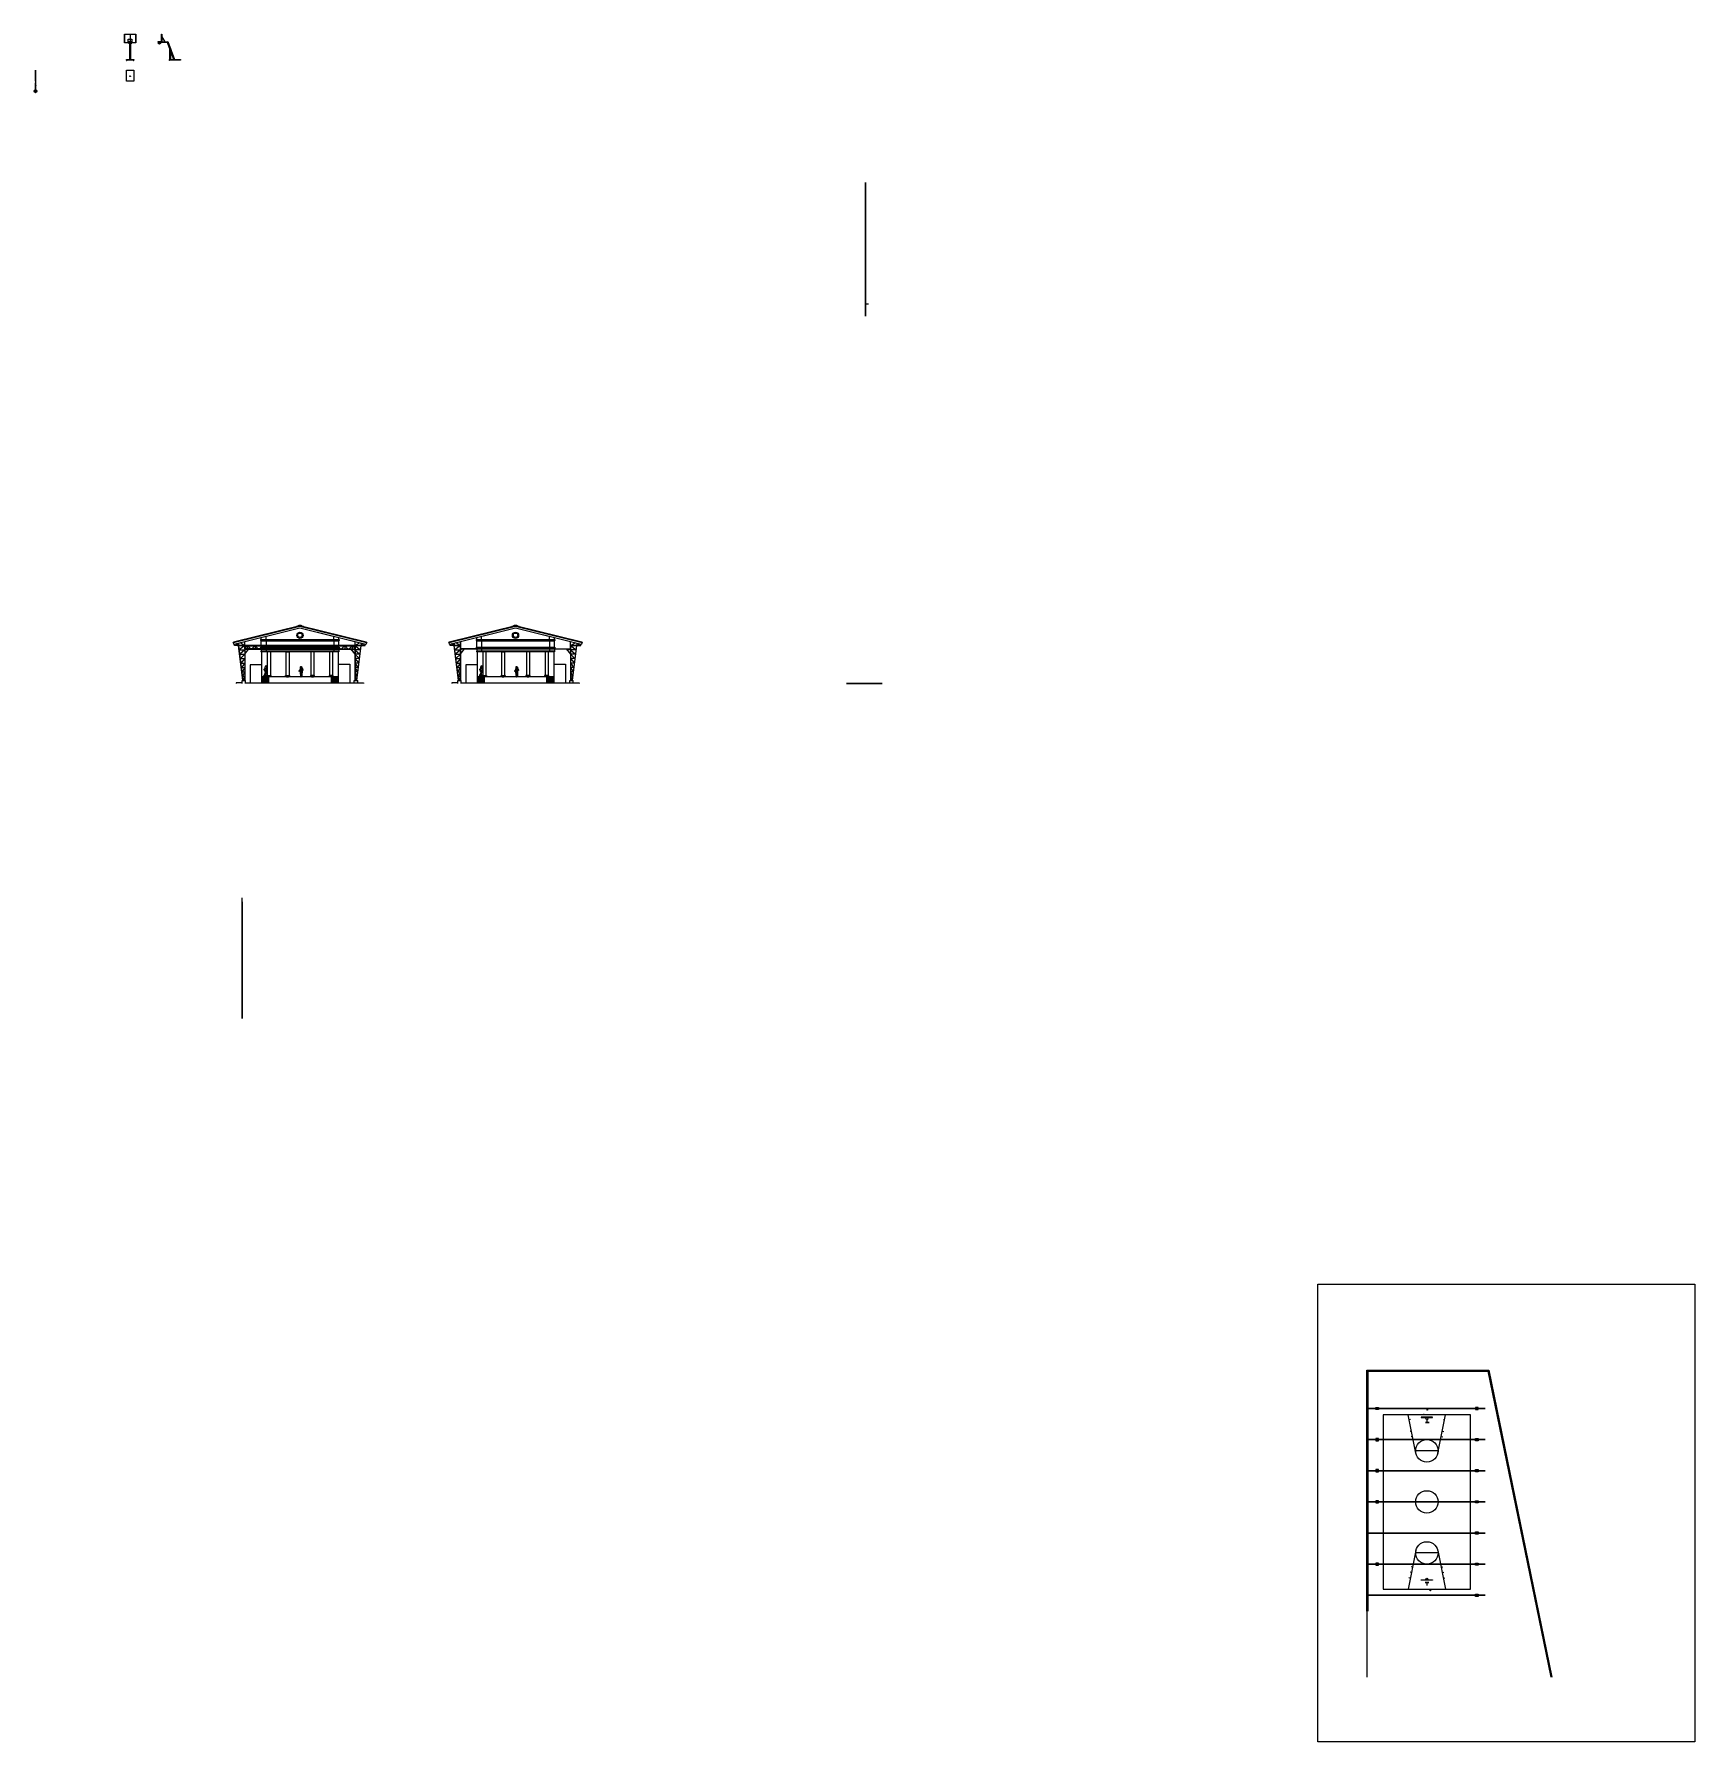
# Model space of a CAD drawing. Header units: inches. Extents: x -1369 to 1198, y -366 to 1398.
# Drawn here: x 532.9 to 799.5, y -366 to -91.8 of the extents above; entities that cross this region are included whole.
import ezdxf

# ---------------------------------------------------------------- set-up
doc = ezdxf.new("R2010")
doc.units = ezdxf.units.IN
doc.header["$MEASUREMENT"] = 0
doc.linetypes.add('HIDDEN', pattern=[0.375, 0.25, -0.125])
doc.layers.add('FIGURE', color=8, linetype='Continuous')
doc.layers.add('wall', color=7, linetype='Continuous')
doc.styles.add('ATTR', font='romans.shx', dxfattribs={"width": 0.8, "height": 1.735066})

# ---------------------------------------------------------------- blocks, each defined once
blk = doc.blocks.new('W1')
at = {"color": 0, "linetype": 'Continuous'}
for p, q in [((29.9, -144.83), (29.88, -144.89)), ((29.88, -144.89), (29.89, -144.95)), ((29.89, -144.95), (29.95, -144.97)), ((29.93, -144.78), (29.9, -144.83)), ((29.95, -144.69), (29.93, -144.74)), ((29.93, -144.74), (29.93, -144.78)), ((29.96, -144.63), (29.95, -144.69)), ((29.95, -144.97), (30.01, -144.99)), ((30.01, -144.6), (29.96, -144.63)), ((30.02, -144.99), (30, -145.1)), ((30, -145.1), (30, -145.24)), ((30, -145.24), (30.03, -145.51)), ((30.02, -144.57), (30.01, -144.6)), ((30.01, -144.6), (30.08, -144.58)), ((30.03, -144.51), (30.02, -144.57)), ((30.05, -144.47), (30.03, -144.51)), ((30.06, -144.38), (30.05, -144.42)), ((30.05, -144.42), (30.05, -144.47)), ((30.1, -144.36), (30.06, -144.38)), ((30.06, -144.97), (30.08, -144.97)), ((30.08, -144.58), (30.11, -144.58)), ((30.08, -144.97), (30.13, -144.95)), ((30.1, -144.89), (30.09, -144.91)), ((30.17, -144.35), (30.1, -144.36)), ((30.13, -144.87), (30.1, -144.89)), ((30.11, -144.58), (30.17, -144.59)), ((30.12, -144.59), (30.16, -144.62)), ((30.17, -144.89), (30.13, -144.87)), ((30.13, -144.95), (30.17, -144.92)), ((30.16, -144.62), (30.18, -144.65)), ((30.16, -145.21), (30.17, -145.32)), ((30.16, -145.32), (30.16, -145.21)), ((30.22, -144.35), (30.17, -144.35)), ((30.17, -144.59), (30.18, -144.57)), ((30.17, -144.92), (30.17, -144.89)), ((30.23, -144.4), (30.18, -144.42)), ((30.18, -144.42), (30.18, -144.53)), ((30.18, -144.53), (30.18, -144.56)), ((30.18, -144.56), (30.23, -144.55)), ((30.18, -144.57), (30.18, -144.56)), ((30.18, -144.65), (30.19, -144.7)), ((30.19, -144.7), (30.19, -144.73)), ((30.19, -144.96), (30.22, -144.97)), ((30.21, -144.55), (30.2, -144.6)), ((30.2, -144.6), (30.24, -144.61)), ((30.24, -144.39), (30.22, -144.35)), ((30.22, -144.97), (30.25, -144.97)), ((30.23, -144.55), (30.26, -144.53)), ((30.24, -144.41), (30.24, -144.39)), ((30.25, -144.44), (30.24, -144.41)), ((30.24, -144.61), (30.27, -144.63)), ((30.27, -144.46), (30.25, -144.44)), ((30.26, -144.47), (30.27, -144.46)), ((30.26, -144.53), (30.26, -144.47)), ((30.27, -144.63), (30.3, -144.65)), ((30.3, -144.65), (30.31, -144.7)), ((30.3, -145.14), (30.33, -145.32)), ((30.31, -144.7), (30.31, -144.76)), ((30.31, -144.76), (30.32, -144.78)), ((30.03, -145.51), (30.04, -145.73)), ((30.04, -145.73), (30.05, -145.91)), ((30.05, -145.91), (30.14, -145.93)), ((30.13, -145.98), (30.12, -145.94)), ((30.18, -145.98), (30.13, -145.98)), ((30.14, -145.93), (30.22, -145.92)), ((30.17, -145.48), (30.16, -145.32)), ((30.17, -145.32), (30.18, -145.43)), ((30.2, -145.72), (30.17, -145.48)), ((30.18, -145.43), (30.18, -145.52)), ((30.21, -145.96), (30.18, -145.98)), ((30.22, -145.92), (30.2, -145.72)), ((30.2, -145.93), (30.21, -145.96)), ((30.24, -145.87), (30.22, -145.87)), ((30.26, -145.85), (30.24, -145.87)), ((30.27, -145.74), (30.26, -145.85)), ((30.28, -145.6), (30.27, -145.74)), ((30.31, -145.47), (30.28, -145.6)), ((30.33, -145.36), (30.31, -145.47)), ((30.33, -145.32), (30.33, -145.36))]:
    blk.add_line(p, q, dxfattribs=at)
for points in [[(30, -144.9), (30.08, -144.71), (30.27, -144.75), (30.17, -145.02), (29.96, -145), (29.97, -144.97)], [(30.09, -144.91), (30.04, -144.91), (29.99, -144.9), (29.96, -144.89)], [(30.19, -144.95), (30.15, -145.12), (30.08, -145.12), (30.04, -145.15), (30, -145.15), (29.97, -145.15), (29.96, -145.13), (29.97, -145.1), (29.98, -145.07), (29.99, -145)], [(29.97, -144.89), (29.97, -144.87), (29.97, -144.86), (29.99, -144.84), (30, -144.81), (30, -144.8), (30.03, -144.76)], [(30.06, -144.91), (30.07, -144.98), (30.06, -145), (30.01, -144.99)], [(30.22, -144.6), (30.24, -144.71), (30.25, -144.75), (30.25, -144.97), (30.27, -145.14), (30.3, -145.14), (30.32, -145.12), (30.32, -145.09), (30.31, -145.06), (30.3, -145.02), (30.3, -144.96), (30.3, -144.93), (30.31, -144.78), (30.29, -144.72)], [(30.32, -144.78), (30.34, -144.85), (30.35, -144.89), (30.38, -144.93), (30.41, -144.97), (30.44, -145), (30.41, -145.02), (30.41, -145.05), (30.37, -145.05), (30.36, -145.02), (30.35, -145.02), (30.33, -145), (30.31, -144.98), (30.3, -144.96)], [(30.44, -145), (30.45, -145.01), (30.49, -145.02), (30.5, -145.05), (30.49, -145.04), (30.48, -145.03), (30.48, -145.03), (30.5, -145.05), (30.5, -145.06), (30.52, -145.08), (30.46, -145.08), (30.44, -145.05), (30.43, -145.04), (30.41, -145.03)]]:
    blk.add_lwpolyline(points)
blk = doc.blocks.new('People 7 Woman Walking Away')
for p, q in [((-6.1, 6.2), (-4.2, 9.2)), ((-4.2, 1.4), (-6.1, 4.8)), ((-5.7, 6.8), (-3.6, 5)), ((-3.1, 39.7), (-3.3, 44.1)), ((-1.1, 0.9), (-3.2, 0.9)), ((-3, 45.1), (-0.1, 48.6)), ((-1.3, 0.9), (-2.8, 4)), ((0.8, 39.9), (-0.5, 37.3)), ((1.3, 51), (0.3, 49.2)), ((1.4, 53), (0.5, 51.8)), ((1.5, 18.8), (1.6, 21.5)), ((1.7, 53.5), (2.3, 58.6)), ((2.1, 5.7), (2, 3.7)), ((5.3, 48.5), (3.6, 46.8)), ((3.7, 2.4), (5.1, 2.9)), ((5.3, 3), (7.5, 3.2)), ((7.9, 32.9), (7.5, 33.3)), ((9.6, 53.3), (12.3, 52.4)), ((10.2, 46.1), (10.6, 36.6)), ((11.1, 34.1), (11.9, 31.3)), ((12.8, 30.7), (12.9, 28.7)), ((13.8, 46.2), (13.2, 51.2)), ((13.4, 31), (15, 32.9)), ((13.7, 38.7), (13.9, 45.4)), ((15.1, 33.7), (14.1, 36.2))]:
    blk.add_line(p, q)
for centre, radius, start, end in [((-4.9, 5.5), 1.39, 148.1282, 209.4266), ((1.1, -16.3), 21.2, 101.466, 108.3509), ((109, -46), 126.3, 150.5509, 153.9804), ((-14.2, -4.6), 17, 40.80082, 55.44688), ((-3.3, 2), 1.09, 209.4266, 271.4258), ((-5.7, 2.6), 3.2, 26.86026, 48.56757), ((-1.9, 44.2), 1.4, 140.3568, 182.67), ((-2, 39.7), 1.16, 182.67, 311.3848), ((2.2, 5), 4.07, 155.2937, 226.0119), ((-1178.8, 844.8), 1445.4, 324.553, 325.0337), ((-7.1, 45.5), 8.89, 311.3848, 328.2016), ((5.9, 34), 7.28, 152.5623, 165.8775), ((-0.5, 35.6), 0.669, 165.8775, 238.6287), ((-1.1, 1.6), 0.69, 271.4258, 46.01191), ((5.7, 12.3), 7.76, 92.77408, 150.5509), ((1.8, 39.3), 4.98, 238.6287, 261.777), ((250.1, 71.5), 253.3, 188.3211, 191.1937), ((-2.9, 50.9), 3.64, 320.3568, 331.6536), ((0.9, 51.5), 0.58, 138.9908, 318.54), ((13.8, 28.1), 14.9, 132.807, 154.587), ((-0.3, 41.4), 0.947, 328.2016, 4.13948), ((4.8, 41.7), 4.22, 157.5563, 184.1395), ((5.8, 41.3), 5.2, 181.2101, 195.6962), ((8.2, 59.1), 20.6, 249.0476, 276.638), ((-0.6, 44), 1.69, 337.5563, 357.1086), ((1.9, 49.9), 0.867, 111.5383, 274.994), ((40, 41.9), 39, 169.4458, 177.1086), ((0.9, 33.5), 0.884, 26.89006, 81.77706), ((1.5, 50.9), 0.221, 291.5383, 138.54), ((0.7, 53.6), 1, 318.9908, 352.7336), ((35.8, 19.9), 34.2, 163.7284, 177.397), ((-6.4, 21.8), 7.94, 357.397, 357.8062), ((2.2, 34.1), 0.503, 206.8901, 315.6851), ((43.7, 7.1), 41.9, 174.5497, 181.9177), ((2, 14.8), 9.13, 268.4632, 296.6891), ((-1576.3, -498.2), 1665.4, 18.51152, 18.62803), ((2, 48.4), 0.624, 311.2695, 94.99396), ((3.2, 3.6), 1.26, 176.4305, 288.7684), ((3, 47.3), 0.848, 131.2695, 316.8126), ((8.7, 57.8), 6.4, 117.0545, 172.7336), ((3.3, 33), 1.12, 50.77058, 135.6851), ((14.6, 30.7), 12.4, 138.9795, 165.0138), ((1.2, 30), 1.77, 343.7284, 18.51152), ((19.6, 44.5), 17, 194.476, 198.446), ((5.6, 35.7), 2.43, 230.7706, 293.3394), ((12.9, 34.5), 8.42, 149.756, 186.339), ((10.3, 10.4), 6.88, 218.2149, 247.1341), ((5.4, 1.9), 1.04, 96.67241, 108.7685), ((6.2, 47.7), 1.18, 113.3359, 136.8126), ((3.6, 53.6), 5.22, 293.3359, 347.1391), ((-2.5, 22.2), 10, 325.0337, 340.8954), ((6.8, 61.4), 2.29, 78.33672, 117.0545), ((-1.2, 34), 9.84, 27.90657, 45.01188), ((32.9, 8.6), 26.9, 168.8631, 184.0751), ((6.9, 32.7), 0.838, 44.45366, 113.3394), ((-5.7, 16.2), 12.5, 348.8631, 8.80684), ((-3607.3, 1270.8), 3824.9, 340.8954, 341.1088), ((6.2, 58.3), 5.46, 22.51865, 78.33672), ((7.5, 3.7), 0.446, 276.6724, 67.1341), ((19.5, 35.6), 12, 150.9696, 165.6194), ((8.4, 33.4), 0.742, 224.4537, 311.4645), ((9.8, 52.2), 1.11, 108.5349, 167.1391), ((12, 29.4), 4.61, 100.3584, 131.4645), ((9.1, 54.1), 0.91, 288.535, 25.09605), ((11.2, 55.1), 1.33, 141.8182, 205.096), ((5.6, 59.4), 5.77, 321.8182, 3.27093), ((21.7, 37.2), 11.1, 182.9982, 196.324), ((9.4, 59.7), 1.98, 3.27093, 22.51865), ((12.7, 31.5), 0.886, 196.324, 320.4703), ((11.8, 51.1), 1.39, 7.22107, 70.35394), ((14.6, 28.8), 1.74, 183.9145, 281.3575), ((20.2, 38.6), 6.54, 178.5915, 201.1734), ((9.1, 45.6), 4.81, 358.5915, 7.22107), ((15.4, 31.4), 1.39, 171.0632, 243.0596), ((13.8, 28.5), 1.96, 333.8101, 63.05956), ((14.4, 33.4), 0.784, 320.4703, 21.17346), ((14.8, 28), 0.898, 281.3575, 333.8101)]:
    blk.add_arc(centre, radius, start, end)
at = {"style": 'ATTR', "width": 0.8, "flags": 9}
blk.add_attdef('ESTCODE', (0, 0), '', height=0.0159, dxfattribs=at)
blk = doc.blocks.new('DBF')
for points in [[(0.54, -0.72), (-0.13, 0.18)], [(-0.12, 0.16), (0.55, -0.02)], [(-0.11, 0.15), (-0.11, 0.18)]]:
    blk.add_lwpolyline(points)
at = {"color": 8}
blk.add_lwpolyline([(0.54, -0.68), (-0.1, 0.18)], dxfattribs=at)
blk = doc.blocks.new('STC')
for points in [[(1, 0), (-0.65, 0), (-0.65, 0.21)], [(0, 0.37), (0, 0), (-0.42, 0.27)], [(0.7, -5.6), (0, 0), (1, 0), (1, -5.6)], [(1, 0), (0.25, 0.43)], [(1, 0), (0.11, -0.7), (1, -0.7), (0.2, -1.4), (1, -1.4), (0.29, -2.1), (1, -2.1), (0.38, -2.81), (1, -2.81), (0.47, -3.5), (1, -3.5), (0.56, -4.2), (1, -4.2), (0.65, -4.9), (1, -4.9), (0.74, -5.6)]]:
    blk.add_lwpolyline(points)
at = {"color": 8}
for points in [[(1, 0.02), (-0.62, 0.02), (-0.62, 0.22)], [(0.98, 0), (0.98, -5.6)]]:
    blk.add_lwpolyline(points, dxfattribs=at)
blk = doc.blocks.new('SGC')
for points in [[(8.85, 0.5), (-8.85, 0.5), (-8.85, -0.1), (8.85, -0.1)], [(-8.8125, 0.0875), (-8.4375, 0.4625)], [(-8.4, 0.4625), (-8.4, -0.0625)], [(-8.3625, 0.4625), (-7.8375, -0.0625)], [(-7.7625, -0.0625), (-7.2375, 0.4625)], [(-7.2, 0.4625), (-7.2, -0.0625)], [(-7.1625, 0.4625), (-6.6375, -0.0625)], [(-6.5625, -0.0625), (-6.0375, 0.4625)], [(-6, 0.4625), (-6, -0.0625)], [(-5.9625, 0.4625), (-5.4375, -0.0625)], [(-5.3625, -0.0625), (-4.8375, 0.4625)], [(-4.8, 0.4625), (-4.8, -0.0625)], [(-4.7625, 0.4625), (-4.2375, -0.0625)], [(-4.1625, -0.0625), (-3.6375, 0.4625)], [(-3.6, 0.4625), (-3.6, -0.0625)], [(-3.5625, 0.4625), (-3.0375, -0.0625)], [(-2.9625, -0.0625), (-2.4375, 0.4625)], [(-2.4, 0.4625), (-2.4, -0.0625)], [(-2.3625, 0.4625), (-1.8375, -0.0625)], [(-1.7625, -0.0625), (-1.2375, 0.4625)], [(-1.2, 0.4625), (-1.2, -0.0625)], [(-1.1625, 0.4625), (-0.6375, -0.0625)], [(-0.5625, -0.0625), (-0.0375, 0.4625)], [(0, 0.4625), (0, -0.0625)], [(0.0375, 0.4625), (0.5625, -0.0625)], [(1.1625, 0.4625), (0.6375, -0.0625)], [(1.2, 0.4625), (1.2, -0.0625)], [(1.2375, 0.4625), (1.7625, -0.0625)], [(2.3625, 0.4625), (1.8375, -0.0625)], [(2.4, 0.4625), (2.4, -0.0625)], [(2.4375, 0.4625), (2.9625, -0.0625)], [(3.5625, 0.4625), (3.0375, -0.0625)], [(3.6, 0.4625), (3.6, -0.0625)], [(3.6375, 0.4625), (4.1625, -0.0625)], [(4.7625, 0.4625), (4.2375, -0.0625)], [(4.8, 0.4625), (4.8, -0.0625)], [(4.8375, 0.4625), (5.3625, -0.0625)], [(5.9625, 0.4625), (5.4375, -0.0625)], [(6, 0.4625), (6, -0.0625)], [(6.0375, 0.4625), (6.5625, -0.0625)], [(7.1625, 0.4625), (6.6375, -0.0625)], [(7.2, 0.4625), (7.2, -0.0625)], [(7.2375, 0.4625), (7.7625, -0.0625)], [(8.3625, 0.4625), (7.8375, -0.0625)], [(8.4, 0.4625), (8.4, -0.0625)], [(8.4375, 0.4625), (8.8125, 0.0875)], [(8.85, 0.5), (8.85, -0.1)]]:
    blk.add_lwpolyline(points)
at = {"color": 8}
blk.add_lwpolyline([(-8.8125, -0.0625), (-8.8125, 0.4625), (8.8125, 0.4625), (8.8125, -0.0625), (-8.8125, -0.0625)], dxfattribs=at)
blk = doc.blocks.new('truss')
at = {"elevation": 44.02}
for points in [[(6.92, 8.28), (-0.28, 6.1), (-1.78, 6.1), (-1.78, 6.55), (7.57, 9.1), (16.92, 6.55), (16.92, 6.1), (15.42, 6.1), (8.22, 8.28), (6.92, 8.28)], [(7.57, 8.28), (6.92, 8.92), (6.92, 8.28), (6.26, 8.74), (6.26, 8.09), (5.61, 8.56), (5.61, 7.89), (4.95, 8.39), (4.95, 7.69), (4.3, 8.21), (4.3, 7.49), (3.65, 8.03), (3.65, 7.29), (2.99, 7.85), (2.99, 7.09), (2.34, 7.67), (2.34, 6.89), (1.68, 7.49), (1.68, 6.7), (1.03, 7.32), (1.03, 6.5), (0.38, 7.14), (0.38, 6.3), (-0.28, 6.96), (-0.28, 6.1), (-1.28, 6.69), (-1.28, 6.1), (-1.78, 6.55)], [(7.57, 8.28), (8.22, 8.92), (8.22, 8.28), (8.88, 8.74), (8.88, 8.09), (9.53, 8.56), (9.53, 7.89), (10.19, 8.39), (10.19, 7.69), (10.84, 8.21), (10.84, 7.49), (11.49, 8.03), (11.49, 7.29), (12.15, 7.85), (12.15, 7.09), (12.8, 7.67), (12.8, 6.89), (13.46, 7.49), (13.46, 6.7), (14.11, 7.32), (14.11, 6.5), (14.76, 7.14), (14.76, 6.3), (15.42, 6.96), (15.42, 6.1), (16.42, 6.69), (16.42, 6.1), (16.92, 6.55)], [(-0.58, 0.5), (-1.28, 6.1), (-0.28, 6.1), (-0.28, 0.5)], [(-0.28, 6.1), (-1.17, 5.4), (-0.28, 5.4), (-1.08, 4.7), (-0.28, 4.7), (-0.99, 4), (-0.28, 4), (-0.9, 3.29), (-0.28, 3.29), (-0.81, 2.6), (-0.28, 2.6), (-0.72, 1.9), (-0.28, 1.9), (-0.63, 1.2), (-0.28, 1.2), (-0.54, 0.5)], [(15.72, 0.5), (16.42, 6.1), (15.42, 6.1), (15.42, 0.5)], [(15.42, 6.1), (16.31, 5.4), (15.42, 5.4), (16.22, 4.7), (15.42, 4.7), (16.13, 4), (15.42, 4), (16.04, 3.29), (15.42, 3.29), (15.95, 2.6), (15.42, 2.6), (15.86, 1.9), (15.42, 1.9), (15.77, 1.2), (15.42, 1.2), (15.68, 0.5)]]:
    blk.add_lwpolyline(points, dxfattribs=at)
at = {"color": 7, "elevation": 44.02}
for points in [[(-0.54, 0.5), (-1.25, 6.07), (-0.31, 6.07), (-0.31, 0.5)], [(15.68, 0.5), (16.39, 6.07), (15.44, 6.07), (15.44, 0.5)]]:
    blk.add_lwpolyline(points, dxfattribs=at)
blk = doc.blocks.new('BR')
at = {"color": 7, "extrusion": (0, -1, 6.12303e-17), "elevation": 1.25}
blk.add_lwpolyline([(0.31, 3.43), (0.9, 3.43), (0.9, 2.98), (0.31, 2.98)], close=True, dxfattribs=at)
at = {"extrusion": (-1, 0, 6.12303e-17), "elevation": -0.6}
blk.add_lwpolyline([(1.25, 3.82), (0.77, 3.03)], dxfattribs=at)
at = {"color": 7, "linetype": 'HIDDEN', "ltscale": 8}
blk.add_circle((0.05, 0.05), 0.05, dxfattribs=at)
at = {"linetype": 'HIDDEN', "ltscale": 8}
blk.add_circle((0.6, 0.8), 0.05, dxfattribs=at)
blk.add_circle((0.6, -0.77, 3.03), 0.0125)

msp = doc.modelspace()

# ---------------------------------------------------------------- hatches: boundary and pattern name
h = msp.add_hatch()
h.set_pattern_fill('ANSI37', color=3, scale=0.00625)
h.set_pattern_definition([(45, (-111.47488, 419.228775), (-0.0140316502, 0.0140316502), []), (135, (-111.47488, 419.228775), (-0.0140316502, -0.0140316502), [])])
edge = h.paths.add_edge_path()
edge.add_arc((550.2775, -93.4156), 1.8268, 169.107236, 178.581927)
edge.add_line((548.4513, -93.3704), (548.166, -93.3704))
edge.add_arc((545.8434, -93.4692), 2.3247, 2.434435, 9.876402)
edge.add_line((548.1337, -93.0704), (548.4837, -93.0704))
h = msp.add_hatch()
h.set_pattern_fill('ANSI37', color=3, scale=0.00625)
h.set_pattern_definition([(45, (-106.792608, 419.228775), (-0.0140316502, 0.0140316502), []), (135, (-106.792608, 419.228775), (-0.0140316502, -0.0140316502), [])])
edge = h.paths.add_edge_path()
edge.add_arc((554.9598, -93.4156), 1.8268, 169.107236, 178.581927)
edge.add_line((553.1336, -93.3704), (552.8483, -93.3704))
edge.add_arc((550.5257, -93.4692), 2.3247, 2.434435, 9.876402)
edge.add_line((552.8159, -93.0704), (553.1659, -93.0704))
at = {"extrusion": (-1, 0, 6.12303e-17)}
h = msp.add_hatch(dxfattribs=at)
h.set_pattern_fill('ANSI37', color=3, scale=0.00625)
h.set_pattern_definition([(45, (-570.871349, 515.236682), (-0.0140316502, 0.0140316502), []), (135, (-570.871349, 515.236682), (-0.0140316502, -0.0140316502), [])])
edge = h.paths.add_edge_path()
edge.add_arc((99.0265, 2.5923), 1.8268, 1.418073, 10.892764, ccw=False)
edge.add_line((100.8528, 2.6375), (101.1381, 2.6375))
edge.add_arc((103.4607, 2.5388), 2.3247, 170.123598, 177.565565, ccw=False)
edge.add_line((101.1704, 2.9375), (100.8204, 2.9375))

# ---------------------------------------------------------------- linework, layer by layer
at = {"color": 1, "extrusion": (-1, 0, 6.12303e-17)}
for p, q in [((533.1269, -98.6877, 0.1), (533.1269, -99.7294, 2.95)), ((533.1269, -99.7294, 2.95), (533.1269, -99.6355, 2.9843)), ((666.3369, -117.6677, 0.1), (666.3369, -135.6177, 0.1))]:
    msp.add_line(p, q, dxfattribs=at)
at = {"extrusion": (-1, 0, 6.12303e-17)}
for p, q in [((666.3369, -117.6677, 0.5), (666.3369, -117.1177, 0.5)), ((666.3369, -117.1177), (666.3369, -117.1177, 0.5)), ((666.3369, -117.6677), (666.3369, -117.6677, 0.5)), ((666.3369, -132.6497, 5.1), (666.3369, -120.1357, 5.1)), ((666.3369, -132.6497, 5.2), (666.3369, -120.1357, 5.2)), ((666.3369, -120.1357, 5.6), (666.3369, -132.6497, 5.6)), ((666.3369, -120.1357, 5.65), (666.3369, -120.1357, 5.6)), ((666.3369, -120.9208, 5.65), (666.3369, -120.9208, 5.6)), ((666.3369, -131.8646, 5.65), (666.3369, -131.8646, 5.6)), ((666.3369, -132.6497, 5.65), (666.3369, -132.6497, 5.6)), ((666.3369, -135.1177, 0.5), (666.3369, -135.6677, 0.5)), ((666.3369, -135.1677, 0.5), (666.3369, -135.6177, 0.5)), ((666.3369, -135.6677), (666.3369, -135.6677, 0.5)), ((566.2955, -232.2813, 0.5), (566.2955, -231.7313, 0.5)), ((566.2955, -231.7313), (566.2955, -231.7313, 0.5))]:
    msp.add_line(p, q, dxfattribs=at)
for p, q in [((666.3369, -135.1177), (666.8369, -135.1177)), ((569.3135, -190.4389), (569.3135, -190.4889)), ((569.3135, -190.4889), (581.8275, -190.4889)), ((581.8275, -190.8889), (569.3135, -190.8889)), ((581.8275, -190.9889), (569.3135, -190.9889)), ((570.0986, -190.4389), (570.0986, -190.4889)), ((581.0424, -190.4389), (581.0424, -190.4889)), ((581.8275, -190.4389), (581.8275, -190.4889)), ((603.9202, -190.4389), (603.9202, -190.4889)), ((603.9202, -190.4889), (616.4342, -190.4889)), ((616.4342, -190.8889), (603.9202, -190.8889)), ((616.4342, -190.9889), (603.9202, -190.9889)), ((604.7053, -190.4389), (604.7053, -190.4889)), ((615.6491, -190.4389), (615.6491, -190.4889)), ((616.4342, -190.4389), (616.4342, -190.4889)), ((566.8455, -195.5889), (566.2955, -195.5889)), ((566.2955, -196.0889), (566.2955, -195.5889)), ((566.8455, -196.0889), (566.8455, -195.5889)), ((584.2955, -195.5889), (584.8455, -195.5889)), ((584.2955, -196.0889), (584.2955, -195.5889)), ((584.3455, -195.5889), (584.7955, -195.5889)), ((584.8455, -196.0889), (584.8455, -195.5889)), ((601.4522, -195.5889), (600.9022, -195.5889)), ((600.9022, -196.0889), (600.9022, -195.5889)), ((601.4522, -196.0889), (601.4522, -195.5889)), ((618.9022, -195.5889), (619.4522, -195.5889)), ((618.9022, -196.0889), (618.9022, -195.5889)), ((618.9522, -195.5889), (619.4022, -195.5889)), ((619.4522, -196.0889), (619.4522, -195.5889))]:
    msp.add_line(p, q)
at = {"color": 1}
for p, q in [((566.8455, -195.9889), (584.7955, -195.9889)), ((601.4522, -195.9889), (619.4022, -195.9889))]:
    msp.add_line(p, q, dxfattribs=at)
at = {"extrusion": (0, -1, 6.12303e-17)}
msp.add_line((668.9241, -196.0889), (668.9241, -196.0889, 5.0485), dxfattribs=at)
for points in [[(547.4122, -93.2204), (547.4122, -91.8204), (549.2122, -91.8204), (549.2122, -93.2204)], [(739, -292.5), (799.5, -292.5), (799.5, -366), (739, -366)], [(748.7133, -312.2969), (748.7133, -312.6469), (748.2633, -312.6469), (748.2633, -312.2969)], [(764.2633, -312.2969), (764.2633, -312.6469), (764.7133, -312.6469), (764.7133, -312.2969)], [(763.4883, -313.4719), (749.4883, -313.4719), (749.4883, -341.4719), (763.4883, -341.4719)], [(748.2633, -317.2969), (748.2633, -317.6469), (748.7133, -317.6469), (748.7133, -317.2969)], [(764.7133, -317.2969), (764.7133, -317.6469), (764.2633, -317.6469), (764.2633, -317.2969)], [(748.2633, -322.2969), (748.2633, -322.6469), (748.7133, -322.6469), (748.7133, -322.2969)], [(764.7133, -322.2969), (764.7133, -322.6469), (764.2633, -322.6469), (764.2633, -322.2969)], [(748.2633, -327.2969), (748.2633, -327.6469), (748.7133, -327.6469), (748.7133, -327.2969)], [(764.7133, -327.2969), (764.7133, -327.6469), (764.2633, -327.6469), (764.2633, -327.2969)], [(764.7133, -332.2969), (764.7133, -332.6469), (764.2633, -332.6469), (764.2633, -332.2969)], [(748.2633, -337.2969), (748.2633, -337.6469), (748.7133, -337.6469), (748.7133, -337.2969)], [(764.7133, -342.2968), (764.7133, -342.6468), (764.2633, -342.6468), (764.2633, -342.2968)]]:
    msp.add_lwpolyline(points, close=True)
at = {"color": 1}
for points in [[(547.4372, -93.1954), (547.4372, -91.8454), (549.1872, -91.8454), (549.1872, -93.1954)], [(548.0137, -92.6204), (548.6037, -92.6204), (548.6037, -93.0704), (548.0137, -93.0704)], [(548.0837, -93.0704), (548.0837, -93.0579), (548.5337, -93.0579), (548.5337, -93.0704)], [(548.2587, -93.0579), (548.3587, -93.0579), (548.3587, -96.0079), (548.2587, -96.0079)], [(552.7659, -93.0704), (552.7659, -93.0579), (553.2159, -93.0579), (553.2159, -93.0704)], [(553.3659, -91.8204), (553.4034, -91.8204), (553.4034, -93.2204), (553.3659, -93.2204)], [(553.4034, -93.1579), (553.4034, -93.0579), (554.3634, -93.0579), (554.3634, -93.1579)], [(547.7087, -95.9079), (548.9087, -95.9079), (548.9087, -96.0079), (547.7087, -96.0079)], [(554.6034, -95.9079), (556.4034, -95.9079), (556.4034, -96.0079), (554.6034, -96.0079)], [(554.7034, -94.0579), (554.8034, -94.0579), (554.8034, -95.9079), (554.7034, -95.9079)], [(547.7087, -97.5829), (548.9087, -97.5829), (548.9087, -99.3829), (547.7087, -99.3829)]]:
    msp.add_lwpolyline(points, close=True, dxfattribs=at)
at = {"color": 3}
for points in [[(548.4837, -93.0704, 0.04136471), (548.4513, -93.3704), (548.166, -93.3704, 0.03248312), (548.1337, -93.0704), (548.4837, -93.0704)], [(553.1659, -93.0704, 0.04136471), (553.1336, -93.3704), (552.8483, -93.3704, 0.03248312), (552.8159, -93.0704), (553.1659, -93.0704)]]:
    msp.add_lwpolyline(points, format="xyb", dxfattribs=at)
for points in [[(548.3122, -91.8204), (548.3122, -93.0579)], [(553.4034, -92.271), (553.8834, -93.0579)], [(586.1789, -189.7605), (586.1304, -189.7486), (586.1202, -189.7898), (575.5705, -187.1906), (565.0212, -189.7896), (565.011, -189.7485), (564.9621, -189.7605), (564.8978, -189.5145), (564.8493, -189.5264), (564.8383, -189.4791), (575.5705, -186.8344)], [(564.9324, -189.4554), (564.9204, -189.4069), (575.5705, -186.7829), (586.2206, -189.4069), (586.2086, -189.4554)], [(564.9324, -189.4554), (575.5705, -186.8344), (586.2086, -189.4554)], [(569.2635, -188.9969), (581.875, -188.9969)], [(569.2635, -188.9969), (569.2635, -189.1469), (569.2885, -189.1469), (569.2885, -189.1969), (569.3135, -189.1969)], [(569.2885, -189.1469), (581.875, -189.1469)], [(570.0486, -188.9969), (570.0486, -189.1469), (570.0736, -189.1469), (570.0736, -189.1969), (570.0986, -189.1969)], [(570.1236, -188.9969), (570.1236, -188.5325)], [(575.5705, -186.8344), (586.3027, -189.4791), (586.2914, -189.5278), (586.2432, -189.5145), (586.1789, -189.7605)], [(581.0174, -188.9969), (581.0174, -188.5325)], [(581.0174, -188.9969), (581.0174, -188.785)], [(581.0924, -188.9969), (581.0924, -189.1469), (581.0674, -189.1469), (581.0674, -189.1969), (581.0424, -189.1969)], [(581.8775, -188.9969), (581.8775, -189.1469), (581.8525, -189.1469), (581.8525, -189.1969), (581.8275, -189.1969)], [(620.7856, -189.7605), (620.737, -189.7486), (620.7269, -189.7898), (610.1772, -187.1906), (599.6279, -189.7896), (599.6177, -189.7485), (599.5688, -189.7605), (599.5045, -189.5145), (599.4559, -189.5264), (599.445, -189.4791), (610.1772, -186.8344)], [(599.5391, -189.4554), (599.5271, -189.4069), (610.1772, -186.7829), (620.8273, -189.4069), (620.8153, -189.4554)], [(599.5391, -189.4554), (610.1772, -186.8344), (620.8153, -189.4554)], [(601.3272, -189.3709), (601.3272, -190.4889), (619.0022, -190.4889), (619.0022, -189.3649), (610.1772, -187.1906), (601.3272, -189.3709)], [(603.8702, -188.9969), (616.4817, -188.9969)], [(603.8702, -188.9969), (603.8702, -189.1469), (603.8952, -189.1469), (603.8952, -189.1969), (603.9202, -189.1969)], [(603.8952, -189.1469), (616.4817, -189.1469)], [(604.6553, -188.9969), (604.6553, -189.1469), (604.6803, -189.1469), (604.6803, -189.1969), (604.7053, -189.1969)], [(604.7303, -188.9969), (604.7303, -188.5325)], [(610.1772, -186.8344), (620.9094, -189.4791), (620.8981, -189.5278), (620.8499, -189.5145), (620.7856, -189.7605)], [(615.6241, -188.9969), (615.6241, -188.5325)], [(615.6241, -188.9969), (615.6241, -188.785)], [(615.6991, -188.9969), (615.6991, -189.1469), (615.6741, -189.1469), (615.6741, -189.1969), (615.6491, -189.1969)], [(616.4842, -188.9969), (616.4842, -189.1469), (616.4592, -189.1469), (616.4592, -189.1969), (616.4342, -189.1969)], [(569.3135, -190.4889), (566.7205, -190.4889), (566.7205, -189.3709), (566.7205, -189.3709)], [(569.2635, -190.2389), (581.875, -190.2389)], [(569.2635, -190.2389), (569.2635, -190.3889), (569.2885, -190.3889), (569.2885, -190.4389), (569.3135, -190.4389)], [(569.2885, -190.3889), (581.875, -190.3889)], [(569.3135, -189.1969), (569.3135, -189.2469)], [(569.3135, -189.2469), (581.8025, -189.2489)], [(569.3135, -190.8889), (569.3135, -190.9889)], [(569.3135, -190.9889), (569.3135, -190.9889)], [(569.3385, -190.2389), (569.3385, -189.2525)], [(569.3385, -190.4889), (569.3385, -190.8889)], [(569.4205, -190.9889), (569.4205, -195.9889)], [(570.0486, -190.2389), (570.0486, -190.3889), (570.0736, -190.3889), (570.0736, -190.4389), (570.0986, -190.4389)], [(570.0986, -189.1969), (570.0986, -189.2469)], [(570.0986, -190.8889), (570.0986, -190.9889)], [(570.0986, -190.9889), (570.0986, -190.9889)], [(570.1236, -189.2469), (570.1236, -190.2389)], [(570.1236, -190.4889), (570.1236, -190.8889)], [(573.4205, -190.9889), (573.7205, -190.9889)], [(581.0174, -189.2469), (581.0174, -190.2389)], [(581.0174, -190.4889), (581.0174, -190.8889)], [(581.0424, -189.1969), (581.0424, -189.2469)], [(581.0924, -190.2389), (581.0924, -190.3889), (581.0674, -190.3889), (581.0674, -190.4389), (581.0424, -190.4389)], [(581.0424, -190.8889), (581.0424, -190.9889)], [(581.0424, -190.9889), (581.0424, -190.9889)], [(581.7205, -190.9889), (581.7205, -195.9889)], [(581.8025, -190.2389), (581.8025, -189.2525)], [(581.8025, -190.4889), (581.8025, -190.8889)], [(581.8275, -189.1969), (581.8275, -189.2469)], [(581.8275, -190.4889), (584.4205, -190.4889), (584.4205, -189.371), (584.4205, -189.371)], [(581.8775, -190.2389), (581.8775, -190.3889), (581.8525, -190.3889), (581.8525, -190.4389), (581.8275, -190.4389)], [(581.8275, -190.8889), (581.8275, -190.9889)], [(581.8275, -190.9889), (581.8275, -190.9889)], [(603.9202, -190.4889), (601.3272, -190.4889), (601.3272, -189.3709), (601.3272, -189.3709)], [(603.8702, -190.2389), (616.4817, -190.2389)], [(603.8702, -190.2389), (603.8702, -190.3889), (603.8952, -190.3889), (603.8952, -190.4389), (603.9202, -190.4389)], [(603.8952, -190.3889), (616.4817, -190.3889)], [(603.9202, -189.1969), (603.9202, -189.2469)], [(603.9202, -189.2469), (616.4092, -189.2489)], [(603.9202, -190.8889), (603.9202, -190.9889)], [(603.9202, -190.9889), (603.9202, -190.9889)], [(603.9452, -190.2389), (603.9452, -189.2525)], [(603.9452, -190.4889), (603.9452, -190.8889)], [(604.0272, -190.9889), (604.0272, -195.9889)], [(604.6553, -190.2389), (604.6553, -190.3889), (604.6803, -190.3889), (604.6803, -190.4389), (604.7053, -190.4389)], [(604.7053, -189.1969), (604.7053, -189.2469)], [(604.7053, -190.8889), (604.7053, -190.9889)], [(604.7053, -190.9889), (604.7053, -190.9889)], [(604.7303, -189.2469), (604.7303, -190.2389)], [(604.7303, -190.4889), (604.7303, -190.8889)], [(608.0272, -190.9889), (608.3272, -190.9889)], [(615.6241, -189.2469), (615.6241, -190.2389)], [(615.6241, -190.4889), (615.6241, -190.8889)], [(615.6491, -189.1969), (615.6491, -189.2469)], [(615.6991, -190.2389), (615.6991, -190.3889), (615.6741, -190.3889), (615.6741, -190.4389), (615.6491, -190.4389)], [(615.6491, -190.8889), (615.6491, -190.9889)], [(615.6491, -190.9889), (615.6491, -190.9889)], [(616.3272, -190.9889), (616.3272, -195.9889)], [(616.4092, -190.2389), (616.4092, -189.2525)], [(616.4092, -190.4889), (616.4092, -190.8889)], [(616.4342, -189.1969), (616.4342, -189.2469)], [(616.4342, -190.4889), (619.0272, -190.4889), (619.0272, -189.371), (619.0272, -189.371)], [(616.4842, -190.2389), (616.4842, -190.3889), (616.4592, -190.3889), (616.4592, -190.4389), (616.4342, -190.4389)], [(616.4342, -190.8889), (616.4342, -190.9889)], [(616.4342, -190.9889), (616.4342, -190.9889)], [(566.4205, -195.5889), (566.7205, -195.5889)], [(581.6205, -195.9889), (581.6205, -194.9889), (569.5205, -194.9889), (569.5205, -195.9889)], [(570.5205, -194.9889), (570.5205, -195.9889)], [(573.4205, -194.9889), (573.7205, -194.9889)], [(577.4205, -194.9889), (577.7205, -194.9889)], [(577.7205, -194.9889), (577.4205, -194.9889)], [(580.6205, -195.9889), (580.6205, -194.9889)], [(580.6205, -194.9889), (580.6205, -195.9889)], [(584.7205, -195.5889), (584.4205, -195.5889)], [(601.0272, -195.5889), (601.3272, -195.5889)], [(616.2272, -195.9889), (616.2272, -194.9889), (604.1272, -194.9889), (604.1272, -195.9889)], [(605.1272, -194.9889), (605.1272, -195.9889)], [(608.0272, -194.9889), (608.3272, -194.9889)], [(612.0272, -194.9889), (612.3272, -194.9889)], [(612.3272, -194.9889), (612.0272, -194.9889)], [(615.2272, -195.9889), (615.2272, -194.9889)], [(615.2272, -194.9889), (615.2272, -195.9889)], [(619.3272, -195.5889), (619.0272, -195.5889)], [(754.7295, -319.6551), (753.4883, -313.4719)], [(753.8425, -314.2367), (753.6016, -314.2851)], [(758.247, -319.6551), (759.4883, -313.4719)], [(758.2883, -319.2719), (754.6883, -319.2719)], [(763.4883, -327.4719), (749.4883, -327.4719)], [(754.7295, -335.2887), (753.4883, -341.4719)], [(758.2883, -335.6719), (754.6883, -335.6719)], [(758.247, -335.2887), (759.4883, -341.4719)], [(753.8425, -339.7071), (753.6016, -339.6587)], [(754.0197, -338.8247), (753.7787, -338.7763)], [(754.1968, -337.9423), (753.9559, -337.8939)], [(758.7797, -337.9423), (759.0207, -337.8939)], [(758.9568, -338.8247), (759.1978, -338.7763)], [(759.134, -339.7071), (759.3749, -339.6587)], [(746.8483, -345.0218), (746.8483, -355.6019)]]:
    msp.add_lwpolyline(points)
at = {"color": 1}
for points in [[(553.3659, -93.0579), (553.2159, -93.0579), (553.2159, -93.1079), (553.3659, -93.1579)], [(555.2986, -95.9079), (554.257, -93.0579), (554.3509, -93.0236), (555.4051, -95.9079)], [(564.8978, -189.5145), (575.5705, -186.8818), (586.2432, -189.5145)], [(565.0068, -189.7495), (575.5705, -187.1469), (586.1304, -189.7486)], [(599.5045, -189.5145), (610.1772, -186.8818), (620.8499, -189.5145)], [(599.6135, -189.7495), (610.1772, -187.1469), (620.737, -189.7486)], [(569.3135, -189.1969), (581.8525, -189.1969)], [(569.3135, -190.4389), (581.8275, -190.4389)], [(570.3205, -190.9889), (570.3205, -194.7889)], [(573.3205, -190.9889), (573.3205, -194.7889)], [(573.8205, -190.9889), (573.8205, -194.7889)], [(577.3205, -190.9889), (577.3205, -194.7889)], [(577.8205, -190.9889), (577.8205, -194.7889)], [(580.8205, -190.9889), (580.8205, -194.7889)], [(603.9202, -189.1969), (616.4592, -189.1969)], [(603.9202, -190.4389), (616.4342, -190.4389)], [(604.9272, -190.9889), (604.9272, -194.7889)], [(607.9272, -190.9889), (607.9272, -194.7889)], [(608.4272, -190.9889), (608.4272, -194.7889)], [(611.9272, -190.9889), (611.9272, -194.7889)], [(612.4272, -190.9889), (612.4272, -194.7889)], [(615.4272, -190.9889), (615.4272, -194.7889)], [(566.2955, -195.9889), (565.3455, -195.9889), (565.3455, -196.0889)], [(569.6205, -194.9889), (569.6205, -195.9889)], [(569.6205, -195.1889), (570.5205, -195.1889)], [(569.6205, -195.3889), (570.5205, -195.3889)], [(569.6205, -195.5889), (570.5205, -195.5889)], [(569.6205, -195.7889), (570.5205, -195.7889)], [(570.2455, -194.9889), (570.2455, -194.7889), (570.8955, -194.7889)], [(570.8955, -194.7889), (570.8955, -194.9889)], [(573.2455, -194.9889), (573.2455, -194.7889), (573.8955, -194.7889), (573.8955, -194.9889)], [(577.8955, -194.9889), (577.8955, -194.7889), (577.2455, -194.7889), (577.2455, -194.9889)], [(580.8955, -194.9889), (580.8955, -194.7889), (580.2455, -194.7889)], [(580.2455, -194.7889), (580.2455, -194.9889)], [(580.6205, -195.1889), (581.5205, -195.1889)], [(580.6205, -195.3889), (581.5205, -195.3889)], [(580.6205, -195.5889), (581.5205, -195.5889)], [(580.6205, -195.7889), (581.5205, -195.7889)], [(581.5205, -195.9889), (581.5205, -194.9889)], [(584.7955, -195.9889), (585.7955, -195.9889), (585.7955, -196.0889)], [(600.9022, -195.9889), (599.9522, -195.9889), (599.9522, -196.0889)], [(604.2272, -194.9889), (604.2272, -195.9889)], [(604.2272, -195.1889), (605.1272, -195.1889)], [(604.2272, -195.3889), (605.1272, -195.3889)], [(604.2272, -195.5889), (605.1272, -195.5889)], [(604.2272, -195.7889), (605.1272, -195.7889)], [(604.8522, -194.9889), (604.8522, -194.7889), (605.5022, -194.7889)], [(605.5022, -194.7889), (605.5022, -194.9889)], [(607.8522, -194.9889), (607.8522, -194.7889), (608.5022, -194.7889), (608.5022, -194.9889)], [(612.5022, -194.9889), (612.5022, -194.7889), (611.8522, -194.7889), (611.8522, -194.9889)], [(615.5022, -194.9889), (615.5022, -194.7889), (614.8522, -194.7889)], [(614.8522, -194.7889), (614.8522, -194.9889)], [(615.2272, -195.1889), (616.1272, -195.1889)], [(615.2272, -195.3889), (616.1272, -195.3889)], [(615.2272, -195.5889), (616.1272, -195.5889)], [(615.2272, -195.7889), (616.1272, -195.7889)], [(616.1272, -195.9889), (616.1272, -194.9889)], [(619.4022, -195.9889), (620.4022, -195.9889), (620.4022, -196.0889)]]:
    msp.add_lwpolyline(points, dxfattribs=at)
at = {"color": 1, "extrusion": (-1, 0, 6.12303e-17), "elevation": -533.1269}
for points in [[(99.3829, 0.1), (97.5829, 0.1), (97.5829, 0), (99.3829, 0)], [(99.2829, 1.95), (99.1829, 1.95), (99.1829, 0.1), (99.2829, 0.1)], [(100.5829, 2.85), (100.5829, 2.95), (99.6229, 2.95), (99.6229, 2.85)], [(100.6204, 4.1875), (100.5829, 4.1875), (100.5829, 2.7875), (100.6204, 2.7875)], [(101.2204, 2.9375), (101.2204, 2.95), (100.7704, 2.95), (100.7704, 2.9375)]]:
    msp.add_lwpolyline(points, close=True, dxfattribs=at)
at = {"extrusion": (-1, 0, 6.12303e-17)}
for points, elevation in [([(100.5829, 3.7369), (100.1029, 2.95)], -533.1269), ([(126.3927, 9.2545), (137.1249, 6.6098), (137.1136, 6.5611), (137.0654, 6.5744), (137.0011, 6.3284), (136.9525, 6.3403), (136.9424, 6.2991), (126.3927, 8.8983), (115.8434, 6.2993), (115.8332, 6.3404), (115.7843, 6.3284), (115.7199, 6.5744), (115.6714, 6.5625), (115.6605, 6.6098), (126.3927, 9.2545)], -666.3369), ([(115.7546, 6.6335), (126.3927, 9.2545), (137.0308, 6.6335), (137.0427, 6.6821), (126.3927, 9.306), (115.7426, 6.6821), (115.7546, 6.6335)], -666.3369), ([(117.2427, 0.5), (117.5427, 0.5)], -666.3369), ([(120.1357, 5.6), (117.5427, 5.6), (117.5427, 6.718), (117.5427, 6.718)], -666.3369), ([(117.5427, 6.718), (117.5427, 5.6), (135.2177, 5.6), (135.2177, 6.7241), (126.3927, 8.8983), (117.5427, 6.718)], -666.3369), ([(120.0857, 7.092), (132.6972, 7.092)], -666.3369), ([(120.0857, 5.85), (132.6972, 5.85)], -666.3369), ([(120.0857, 5.85), (120.0857, 5.7), (120.1107, 5.7), (120.1107, 5.65), (120.1357, 5.65)], -666.3369), ([(120.0857, 7.092), (120.0857, 6.942), (120.1107, 6.942), (120.1107, 6.892), (120.1357, 6.892)], -666.3369), ([(120.1107, 6.942), (132.6972, 6.942)], -666.3369), ([(120.1107, 5.7), (132.6972, 5.7)], -666.3369), ([(120.1357, 5.1), (120.1357, 5.1)], -666.3369), ([(120.1357, 6.842), (132.6247, 6.84)], -666.3369), ([(120.1357, 6.892), (120.1357, 6.842)], -666.3369), ([(120.1357, 5.2), (120.1357, 5.1)], -666.3369), ([(120.1607, 5.85), (120.1607, 6.8364)], -666.3369), ([(120.1607, 5.6), (120.1607, 5.2)], -666.3369), ([(120.2427, 5.1), (120.2427, 0.1)], -666.3369), ([(132.4427, 0.1), (132.4427, 1.1), (120.3427, 1.1), (120.3427, 0.1)], -666.3369), ([(120.8708, 7.092), (120.8708, 6.942), (120.8958, 6.942), (120.8958, 6.892), (120.9208, 6.892)], -666.3369), ([(120.8708, 5.85), (120.8708, 5.7), (120.8958, 5.7), (120.8958, 5.65), (120.9208, 5.65)], -666.3369), ([(120.9208, 6.892), (120.9208, 6.842)], -666.3369), ([(120.9208, 5.1), (120.9208, 5.1)], -666.3369), ([(120.9208, 5.2), (120.9208, 5.1)], -666.3369), ([(120.9458, 6.842), (120.9458, 5.85)], -666.3369), ([(120.9458, 5.6), (120.9458, 5.2)], -666.3369), ([(120.9458, 7.092), (120.9458, 7.5564)], -666.3369), ([(121.3427, 1.1), (121.3427, 0.1)], -666.3369), ([(124.2427, 5.1), (124.5427, 5.1)], -666.3369), ([(128.2427, 1.1), (128.5427, 1.1)], -666.3369), ([(128.5427, 1.1), (128.2427, 1.1)], -666.3369), ([(131.4427, 0.1), (131.4427, 1.1)], -666.3369), ([(131.4427, 1.1), (131.4427, 0.1)], -666.3369), ([(131.8396, 6.842), (131.8396, 5.85)], -666.3369), ([(131.8396, 5.6), (131.8396, 5.2)], -666.3369), ([(131.8396, 7.092), (131.8396, 7.3039)], -666.3369), ([(131.8396, 7.092), (131.8396, 7.5564)], -666.3369), ([(131.9146, 7.092), (131.9146, 6.942), (131.8896, 6.942), (131.8896, 6.892), (131.8646, 6.892)], -666.3369), ([(131.8646, 6.892), (131.8646, 6.842)], -666.3369), ([(131.9146, 5.85), (131.9146, 5.7), (131.8896, 5.7), (131.8896, 5.65), (131.8646, 5.65)], -666.3369), ([(131.8646, 5.1), (131.8646, 5.1)], -666.3369), ([(131.8646, 5.2), (131.8646, 5.1)], -666.3369), ([(132.5427, 5.1), (132.5427, 0.1)], -666.3369), ([(132.6247, 5.85), (132.6247, 6.8364)], -666.3369), ([(132.6247, 5.6), (132.6247, 5.2)], -666.3369), ([(132.6997, 5.85), (132.6997, 5.7), (132.6747, 5.7), (132.6747, 5.65), (132.6497, 5.65)], -666.3369), ([(132.6997, 7.092), (132.6997, 6.942), (132.6747, 6.942), (132.6747, 6.892), (132.6497, 6.892)], -666.3369), ([(132.6497, 6.892), (132.6497, 6.842)], -666.3369), ([(132.6497, 5.1), (132.6497, 5.1)], -666.3369), ([(132.6497, 5.2), (132.6497, 5.1)], -666.3369), ([(132.6497, 5.6), (135.2427, 5.6), (135.2427, 6.7179), (135.2427, 6.7179)], -666.3369), ([(135.5427, 0.5), (135.2427, 0.5)], -666.3369)]:
    msp.add_lwpolyline(points, dxfattribs=dict(at, elevation=elevation))
at = {"color": 1, "extrusion": (-1, 0, 6.12303e-17)}
for points, elevation in [([(100.6204, 2.95), (100.7704, 2.95), (100.7704, 2.9), (100.6204, 2.85)], -533.1269), ([(115.7199, 6.5744), (126.3927, 9.2071), (137.0654, 6.5744)], -666.3369), ([(115.829, 6.3394), (126.3927, 8.9421), (136.9525, 6.3403)], -666.3369), ([(117.1177, 0.1), (116.1677, 0.1), (116.1677, 0)], -666.3369), ([(120.1357, 6.892), (132.6747, 6.892)], -666.3369), ([(120.1357, 5.65), (132.6497, 5.65)], -666.3369), ([(120.4427, 1.1), (120.4427, 0.1)], -666.3369), ([(120.4427, 0.9), (121.3427, 0.9)], -666.3369), ([(120.4427, 0.7), (121.3427, 0.7)], -666.3369), ([(120.4427, 0.5), (121.3427, 0.5)], -666.3369), ([(120.4427, 0.3), (121.3427, 0.3)], -666.3369), ([(121.0677, 1.1), (121.0677, 1.3), (121.7177, 1.3)], -666.3369), ([(121.1427, 5.1), (121.1427, 1.3)], -666.3369), ([(121.7177, 1.3), (121.7177, 1.1)], -666.3369), ([(124.0677, 1.1), (124.0677, 1.3), (124.7177, 1.3), (124.7177, 1.1)], -666.3369), ([(124.1427, 5.1), (124.1427, 1.3)], -666.3369), ([(124.6427, 5.1), (124.6427, 1.3)], -666.3369), ([(128.7177, 1.1), (128.7177, 1.3), (128.0677, 1.3), (128.0677, 1.1)], -666.3369), ([(128.1427, 5.1), (128.1427, 1.3)], -666.3369), ([(128.6427, 5.1), (128.6427, 1.3)], -666.3369), ([(131.7177, 1.1), (131.7177, 1.3), (131.0677, 1.3)], -666.3369), ([(131.0677, 1.3), (131.0677, 1.1)], -666.3369), ([(131.4427, 0.9), (132.3427, 0.9)], -666.3369), ([(131.4427, 0.7), (132.3427, 0.7)], -666.3369), ([(131.4427, 0.5408), (132.3427, 0.5408)], -666.3369), ([(131.4427, 0.3408), (132.3427, 0.3408)], -666.3369), ([(131.6427, 5.1), (131.6427, 1.3)], -666.3369), ([(132.3427, 0.1), (132.3427, 1.1)], -666.3369), ([(135.6177, 0.1), (136.6177, 0.1), (136.6177, 0)], -666.3369)]:
    msp.add_lwpolyline(points, dxfattribs=dict(at, elevation=elevation))
at = {"color": 3, "extrusion": (-1, 0, 6.12303e-17), "elevation": -533.1269}
msp.add_lwpolyline([(100.8204, 2.9375, -0.04136471), (100.8528, 2.6375), (101.1381, 2.6375, -0.03248312), (101.1704, 2.9375), (100.8204, 2.9375)], format="xyb", dxfattribs=at)
at = {"elevation": 2.6375}
msp.add_lwpolyline([(533.1269, -100.8528), (533.1269, -101.1381)], dxfattribs=at)
at = {"color": 8, "extrusion": (-1, 0, 6.12303e-17), "elevation": -666.3369}
for points in [[(117.2806, 0.5), (116.5675, 6.1)], [(120.1607, 7.0866), (120.1607, 7.363)], [(132.6247, 7.0866), (132.6247, 7.363)]]:
    msp.add_lwpolyline(points, dxfattribs=at)
at = {"color": 7, "extrusion": (-1, 0, 6.12303e-17), "elevation": -666.3369}
for points in [[(120.2427, 3), (118.3927, 3), (118.3927, 0.1)], [(121.6427, 5.1), (121.6427, 1.3)], [(131.1427, 5.1), (131.1427, 1.3)], [(132.5427, 3.1), (134.3927, 3.1), (134.3927, 0.1)]]:
    msp.add_lwpolyline(points, dxfattribs=at)
at = {"color": 4, "extrusion": (-1, 0, 6.12303e-17), "elevation": -666.3369}
msp.add_lwpolyline([(125.8266, 9.1858), (126.0207, 9.2337), (126.2089, 9.28), (126.1909, 9.3528), (126.3927, 9.4025), (126.5944, 9.3528), (126.5765, 9.28), (126.7646, 9.2337), (126.9588, 9.1858), (126.9573, 9.1797), (126.7631, 9.2276), (126.5689, 9.2754), (126.3927, 9.3189), (126.3927, 9.3189), (126.2164, 9.2754), (126.2164, 9.2754), (126.0222, 9.2276), (125.828, 9.1797), (125.8266, 9.1858)], dxfattribs=at)
at = {"color": 8}
for points in [[(569.3385, -189.0023), (569.3385, -188.726)], [(581.8025, -189.0023), (581.8025, -188.726)], [(603.9452, -189.0023), (603.9452, -188.726)], [(616.4092, -189.0023), (616.4092, -188.726)], [(566.4584, -195.5889), (565.7454, -189.9889)], [(601.0651, -195.5889), (600.352, -189.9889)]]:
    msp.add_lwpolyline(points, dxfattribs=at)
at = {"color": 4}
for points in [[(575.0044, -186.9031), (575.1986, -186.8553), (575.3867, -186.8089), (575.3687, -186.7361), (575.5705, -186.6864), (575.7723, -186.7361), (575.7543, -186.8089), (575.9424, -186.8553), (576.1366, -186.9031), (576.1351, -186.9092), (575.941, -186.8613), (575.7468, -186.8135), (575.5705, -186.7701), (575.5705, -186.7701), (575.3943, -186.8135), (575.3943, -186.8135), (575.2001, -186.8613), (575.0059, -186.9092), (575.0044, -186.9031)], [(609.6111, -186.9031), (609.8053, -186.8553), (609.9934, -186.8089), (609.9754, -186.7361), (610.1772, -186.6864), (610.3789, -186.7361), (610.361, -186.8089), (610.5491, -186.8553), (610.7433, -186.9031), (610.7418, -186.9092), (610.5476, -186.8613), (610.3534, -186.8135), (610.1772, -186.7701), (610.1772, -186.7701), (610.0009, -186.8135), (610.0009, -186.8135), (609.8067, -186.8613), (609.6126, -186.9092), (609.6111, -186.9031)]]:
    msp.add_lwpolyline(points, dxfattribs=at)
at = {"color": 7}
for points in [[(570.8205, -190.9889), (570.8205, -194.7889)], [(580.3205, -190.9889), (580.3205, -194.7889)], [(605.4272, -190.9889), (605.4272, -194.7889)], [(614.9272, -190.9889), (614.9272, -194.7889)], [(569.4205, -193.0889), (567.5705, -193.0889), (567.5705, -195.9889)], [(581.7205, -192.9889), (583.5705, -192.9889), (583.5705, -195.9889)], [(604.0272, -193.0889), (602.1772, -193.0889), (602.1772, -195.9889)], [(616.3272, -192.9889), (618.1772, -192.9889), (618.1772, -195.9889)]]:
    msp.add_lwpolyline(points, dxfattribs=at)
at = {"extrusion": (0, -1, 6.12303e-17), "elevation": 196.0889}
for points in [[(663.4105, 5.1), (663.4105, 7.092), (663.373, 7.092), (663.373, 7.092), (663.3074, 7.092), (663.3074, 6.942), (663.3324, 6.942), (663.3324, 6.892), (663.3574, 6.892), (663.3574, 6.842), (663.373, 6.842), (663.373, 5.85), (663.3074, 5.85), (663.3074, 5.7), (663.3324, 5.7), (663.3324, 5.65), (663.3574, 5.65), (663.3574, 5.6), (663.373, 5.6), (663.373, 5.2), (663.3522, 5.2), (663.3522, 5.1), (663.4105, 5.1)], [(663.4105, 5.1), (663.4105, 6.393), (669.0479, 5.3095), (669.0389, 5.2604), (669.0143, 5.2648), (668.9784, 5.0681), (668.9534, 5.0681), (668.9534, 5.0431), (668.9284, 5.0431), (668.9284, 5.0478), (668.6427, 5.1), (663.4105, 5.1)]]:
    msp.add_lwpolyline(points, dxfattribs=at)
at = {"color": 3}
for points in [[(757.3883, -313.8862), (755.5883, -313.8862), (755.5883, -313.9362), (757.3883, -313.9362), (757.3883, -313.8862)], [(759.134, -314.2367), (759.3749, -314.2851)], [(754.0197, -316.1191), (753.7787, -316.1675)], [(754.1968, -317.0015), (753.9559, -317.0499)], [(758.7797, -317.0015), (759.0207, -317.0499)], [(758.9568, -316.1191), (759.1978, -316.1675)], [(757.3883, -340.0576), (755.5883, -340.0576), (755.5883, -340.0076), (757.3883, -340.0076), (757.3883, -340.0576)]]:
    msp.add_lwpolyline(points, dxfattribs=at)
at = {"linetype": 'HIDDEN', "ltscale": 10}
msp.add_lwpolyline([(764.7133, -337.2969), (764.7133, -337.6469), (764.2633, -337.6469), (764.2633, -337.2969)], close=True, dxfattribs=at)
for centre, radius in [((554.6534, -96.0079), 0.05), ((533.1269, -100.9954, 2.95), 0.225), ((533.1269, -100.9954, 2.6375), 0.1426), ((533.1269, -100.1029, 2.95), 0.025), ((575.5705, -188.3188), 0.35), ((610.1772, -188.3188), 0.35), ((756.4883, -319.2719), 1.8), ((756.4883, -327.4719), 1.8), ((756.4883, -335.6719), 1.8)]:
    msp.add_circle(centre, radius)
at = {"linetype": 'HIDDEN', "ltscale": 8}
msp.add_circle((548.3087, -98.5829), 0.05, dxfattribs=at)
at = {"extrusion": (-1, 0, 6.12303e-17)}
msp.add_circle((99.3329, 0, -533.1269), 0.05, dxfattribs=at)
at = {"color": 8, "linetype": 'HIDDEN', "ltscale": 8}
msp.add_circle((547.7587, -99.3329), 0.05, dxfattribs=at)
at = {"color": 1}
for centre in [(575.5705, -188.3468), (610.1772, -188.3468)]:
    msp.add_circle(centre, 0.5, dxfattribs=at)
at = {"color": 3}
for centre in [(756.4883, -314.0862), (756.4883, -339.8576)]:
    msp.add_circle(centre, 0.15, dxfattribs=at)
for centre in [(547.7587, -96.0079), (548.8587, -96.0079)]:
    msp.add_arc(centre, 0.05, 180, 0)
at = {"layer": 'wall', "color": 8}
msp.add_line((746.9883, -306.4718), (746.9883, -345.0218), dxfattribs=at)
at = {"layer": 'wall'}
for points in [[(746.8483, -345.0218), (746.8483, -306.3318), (766.4024, -306.3318), (776.5437, -355.6019)], [(746.9883, -306.4718), (766.2883, -306.4718)]]:
    msp.add_lwpolyline(points, dxfattribs=at)
at = {"layer": 'wall', "color": 8}
msp.add_lwpolyline([(766.2883, -306.4718), (776.4008, -355.6019)], dxfattribs=at)

# ---------------------------------------------------------------- block references
at = {"extrusion": (-1, 0, 6.12303e-17)}
for name, p in [('STC', (116.5427, 6.1, -666.3369)), ('DBF', (134.7068, 5.4189, -666.3369)), ('STC', (231.1563, 6.1, -566.2955)), ('SGC', (241.0063, 5.6, -566.2955))]:
    msp.add_blockref(name, p, dxfattribs=at)
at = {"extrusion": (-1, 0, 6.12303e-17), "xscale": -1}
for name, p in [('DBF', (118.0786, 5.4189, -666.3369)), ('STC', (136.2177, 6.1, -666.3369))]:
    msp.add_blockref(name, p, dxfattribs=at)
for name, p in [('STC', (565.7205, -189.9889)), ('SGC', (575.5705, -190.4889)), ('DBF', (583.8846, -190.67)), ('STC', (600.3272, -189.9889)), ('DBF', (618.4913, -190.67)), ('BR', (755.9493, -313.4992))]:
    msp.add_blockref(name, p)
at = {"xscale": -1}
for name, p in [('DBF', (567.2564, -190.67)), ('STC', (585.3955, -189.9889)), ('DBF', (601.8631, -190.67)), ('STC', (620.0022, -189.9889))]:
    msp.add_blockref(name, p, dxfattribs=at)
at = {"extrusion": (0, -1, 0)}
for p in [(748.9192, 0, 268.4508), (748.9192, 0, 273.4508), (748.9192, 0, 278.4508), (748.9192, 0, 283.4508), (748.9192, 0, 288.4508), (748.9192, 0, 293.4508), (748.9192, 0, 298.4508)]:
    msp.add_blockref('truss', p, dxfattribs=at)
at = {"rotation": 179.9999999999999}
msp.add_blockref('BR', (757.0883, -341.6719), dxfattribs=at)
at = {"layer": 'FIGURE', "color": 8, "extrusion": (-1, 0, 6.12303e-17), "xscale": 0.02775087907974464, "yscale": 0.02775087907974464, "zscale": 0.02775087907974464}
msp.add_blockref('People 7 Woman Walking Away', (120.7542, 1.0778, -666.3369), dxfattribs=at)
at = {"layer": 'FIGURE', "extrusion": (-1, 0, 6.12303e-17), "xscale": -1}
msp.add_blockref('W1', (156.7358, 147.0737, -666.3369), dxfattribs=at)
at = {"layer": 'FIGURE', "color": 8, "xscale": 0.02775087907974464, "yscale": 0.02775087907974464, "zscale": 0.02775087907974464}
for p in [(569.932, -195.0111), (604.5387, -195.0111)]:
    msp.add_blockref('People 7 Woman Walking Away', p, dxfattribs=at)
at = {"layer": 'FIGURE', "xscale": -1}
for p in [(605.9136, -49.0153), (640.5203, -49.0153)]:
    msp.add_blockref('W1', p, dxfattribs=at)

doc.saveas('drawing.dxf')
